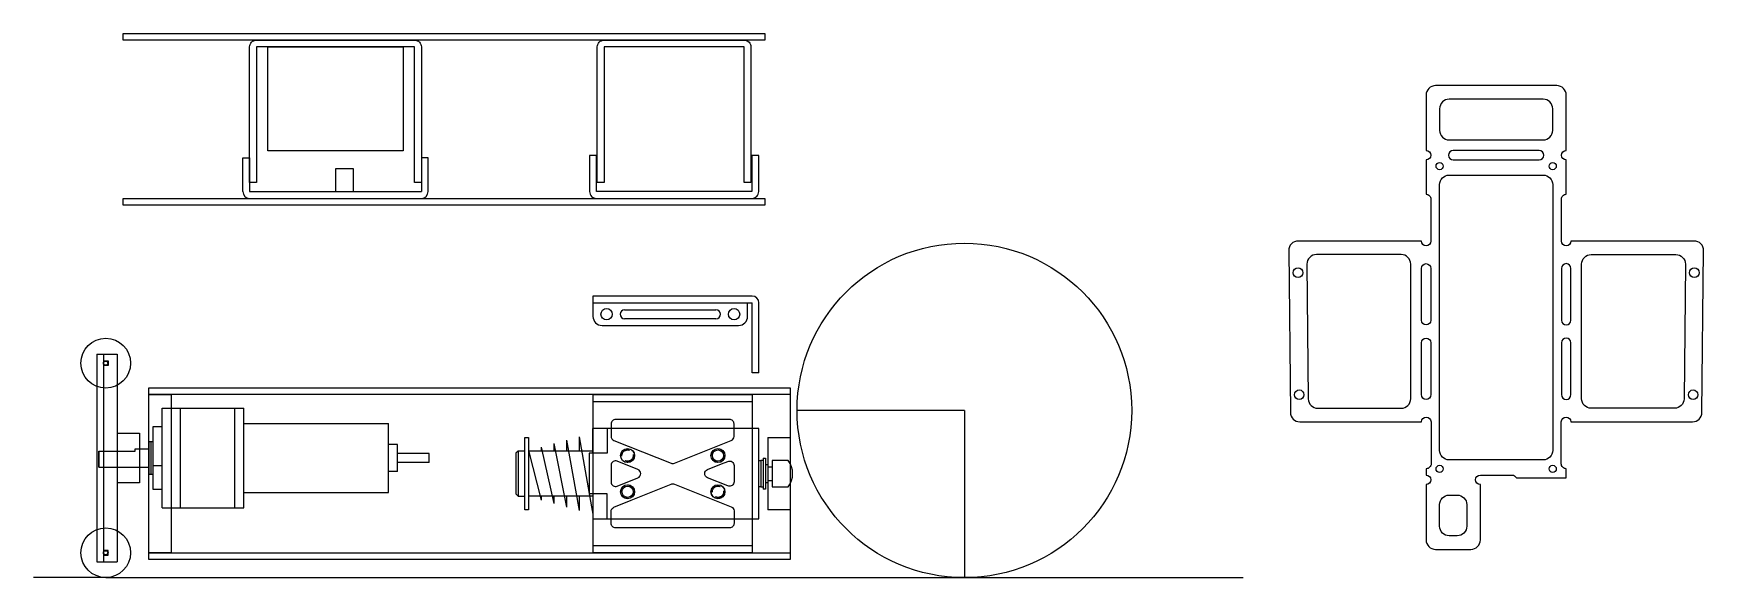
# Model space of a CAD drawing. Header units: inches. Extents: x 0 to 523, y 0 to 221.
# Drawn here: x 0 to 369.4, y 0 to 120.4 of the extents above; entities that cross this region are included whole.
import ezdxf

# ---------------------------------------------------------------- set-up
doc = ezdxf.new("R2010")
doc.units = ezdxf.units.IN
doc.header["$MEASUREMENT"] = 0
doc.linetypes.add('HIDDEN2', pattern=[4.7625, 3.175, -1.5875])
for name, color, linetype in [('B_CASE_UPPER', 3, 'Continuous'), ('BATTERRY', 1, 'Continuous'), ('frame1', 7, 'Continuous'), ('IG22', 1, 'Continuous'), ('Kicker_old', 2, 'Continuous'), ('Parts', 3, 'Continuous'), ('Wheel', 7, 'Continuous')]:
    doc.layers.add(name, color=color, linetype=linetype)

msp = doc.modelspace()

# ---------------------------------------------------------------- linework, layer by layer
for p, q in [((19.84, 120.41), (161.77, 120.41)), ((161.77, 120.41), (161.77, 118.91)), ((19.84, 83.91), (161.77, 83.91)), ((161.77, 83.91), (161.77, 82.41)), ((25.5, 42), (167.42, 42)), ((167.42, 42), (167.42, 40.5)), ((167.42, 40.5), (167.42, 5.5)), ((205.92, 37), (168.92, 37)), ((205.92, 37), (205.92, 0)), ((25.5, 5.5), (167.42, 5.5)), ((167.42, 5.5), (167.42, 4)), ((16, 0), (0, 0)), ((136, 0), (267.55, 0))]:
    msp.add_line(p, q)
msp.add_circle((205.92, 37), 37)
at = {"layer": 'B_CASE_UPPER'}
for centre in [(311.04, 91.05), (336.04, 91.05), (311.04, 24.05), (336.04, 24.05)]:
    msp.add_circle(centre, 0.8, dxfattribs=at)
at = {"layer": 'BATTERRY'}
msp.add_lwpolyline([(81.82, 117.41), (81.82, 94.41), (51.82, 94.41), (51.82, 117.41)], close=True, dxfattribs=at)
at = {"layer": 'frame1'}
for p, q in [((19.84, 118.91), (19.84, 120.41)), ((161.77, 118.91), (19.84, 118.91)), ((19.84, 82.41), (19.84, 83.91)), ((161.77, 82.41), (19.84, 82.41)), ((25.5, 40.5), (25.5, 42)), ((167.42, 40.5), (25.5, 40.5)), ((25.5, 4), (25.5, 5.5)), ((167.42, 4), (25.5, 4)), ((16, 0), (136, 0))]:
    msp.add_line(p, q, dxfattribs=at)
msp.add_lwpolyline([(66.82, 85.41), (70.82, 85.41), (70.82, 90.41), (66.82, 90.41)], close=True, dxfattribs=at)
at = {"layer": 'IG22'}
for p, q in [((28.5, 15.47), (28.5, 37.47)), ((28.5, 37.47), (46.55, 37.47)), ((32.5, 15.47), (32.5, 37.47)), ((44.55, 15.47), (44.55, 37.47)), ((46.55, 15.47), (46.55, 37.47)), ((26.5, 19.47), (26.5, 33.47)), ((26.5, 33.47), (28.5, 33.47)), ((46.55, 34.12), (78.55, 34.12)), ((78.55, 18.82), (78.55, 34.12)), ((26.5, 30.07), (25.5, 30.07)), ((25.5, 30.07), (25.5, 22.87)), ((26, 30.07), (26, 22.87)), ((14.5, 24.47), (14.5, 27.97)), ((14.5, 27.97), (22.5, 27.97)), ((14.5, 27.97), (14.5, 24.47)), ((22.5, 28.47), (25.5, 28.47)), ((22.5, 27.97), (22.5, 28.47)), ((80.55, 29.47), (78.55, 29.47)), ((80.55, 23.47), (80.55, 29.47)), ((87.55, 27.47), (80.55, 27.47)), ((87.55, 25.47), (87.55, 27.47)), ((14.5, 24.47), (25.5, 24.47)), ((25.5, 22.87), (26.5, 22.87)), ((26.5, 24.78), (28.5, 24.78)), ((80.55, 23.47), (78.55, 23.47)), ((87.55, 25.47), (80.55, 25.47)), ((28.5, 19.47), (26.5, 19.47)), ((46.55, 18.82), (78.55, 18.82)), ((28.5, 15.47), (46.55, 15.47))]:
    msp.add_line(p, q, dxfattribs=at)
at = {"layer": 'Kicker_old', "ltscale": 0.5}
for p, q in [((108.72, 31), (109.52, 31)), ((108.72, 15), (108.72, 31)), ((109.52, 31), (109.52, 15)), ((115.12, 29.64), (115.12, 28)), ((117.92, 30.41), (117.92, 28)), ((120.72, 31.18), (120.72, 28)), ((120.72, 31.18), (120.72, 28)), ((160.42, 33), (123.72, 33)), ((126.92, 33), (126.92, 27.5)), ((160.42, 13), (160.42, 33)), ((107.22, 28), (106.72, 27.5)), ((106.72, 27.5), (106.72, 18.5)), ((108.72, 28), (107.22, 28)), ((123.72, 28), (109.52, 28)), ((112.32, 28.87), (112.32, 28)), ((122.92, 27.5), (122.92, 18.5)), ((126.92, 27.5), (122.92, 27.5)), ((160.42, 25.9), (160.92, 25.9)), ((160.92, 25.9), (160.92, 20.1)), ((161.42, 25.9), (160.92, 25.9)), ((161.42, 26.41), (161.42, 19.59)), ((161.42, 26.41), (161.92, 26.41)), ((161.92, 26.41), (161.92, 19.59)), ((161.92, 26.41), (161.92, 19.59)), ((166.92, 25.9), (163.42, 25.9)), ((163.42, 25.9), (163.42, 20.1)), ((161.92, 25), (162.42, 25)), ((162.42, 25), (162.42, 21)), ((162.42, 24.5), (163.42, 24.5)), ((106.72, 18.5), (107.22, 18)), ((126.92, 18.5), (122.92, 18.5)), ((126.92, 13), (126.92, 18.5)), ((160.92, 20.1), (160.42, 20.1)), ((160.92, 20.1), (161.42, 20.1)), ((161.92, 19.59), (161.42, 19.59)), ((162.42, 21), (161.92, 21)), ((162.42, 21.5), (163.42, 21.5)), ((163.42, 20.1), (166.92, 20.1)), ((107.22, 18), (108.72, 18)), ((109.52, 15), (108.72, 15)), ((123.72, 18), (109.52, 18)), ((112.32, 18), (112.32, 17.13)), ((112.32, 18), (112.32, 17.13)), ((115.12, 18), (115.12, 16.36)), ((117.92, 18), (117.92, 15.59)), ((123.72, 18), (119.52, 18)), ((120.72, 18), (120.72, 14.82)), ((123.72, 13), (160.42, 13))]:
    msp.add_line(p, q, dxfattribs=at)
at = {"layer": 'Kicker_old'}
for p, q in [((115.12, 29.64), (117.92, 15.59)), ((117.92, 30.41), (120.72, 14.82)), ((120.72, 31.18), (122.92, 18.58)), ((123.72, 27.5), (123.72, 33)), ((107.22, 28), (107.22, 18)), ((109.52, 28.1), (112.32, 17.13)), ((112.32, 28.87), (115.12, 16.36)), ((122.93, 18.5), (123.72, 14)), ((123.72, 18.5), (123.72, 13))]:
    msp.add_line(p, q, dxfattribs=at)
at = {"layer": 'Kicker_old', "linetype": 'HIDDEN2', "ltscale": 0.8}
for centre, radius in [((131.42, 27), 1.5), ((131.42, 27), 1.25), ((151.42, 19), 1.5), ((151.42, 19), 1.25)]:
    msp.add_circle(centre, radius, dxfattribs=at)
at = {"layer": 'Kicker_old', "linetype": 'HIDDEN2', "ltscale": 0.5}
for centre in [(151.42, 27), (131.42, 19)]:
    msp.add_circle(centre, 1.5, dxfattribs=at)
at = {"layer": 'Kicker_old', "ltscale": 0.5}
for centre in [(151.42, 27), (131.42, 19)]:
    msp.add_circle(centre, 1.25, dxfattribs=at)
msp.add_arc((163.22, 23), 4.71, 321.9488, 38.0512, dxfattribs=at)
at = {"layer": 'Parts'}
for p, q in [((46.32, 85.41), (46.32, 92.91)), ((46.32, 92.91), (47.82, 92.91)), ((47.82, 92.91), (47.82, 85.41)), ((87.32, 92.91), (85.82, 92.91)), ((85.82, 92.91), (85.82, 85.41)), ((87.32, 85.41), (87.32, 92.91)), ((47.82, 85.41), (85.82, 85.41)), ((47.82, 83.91), (85.82, 83.91)), ((158.97, 62.28), (123.77, 62.28)), ((123.77, 62.28), (123.77, 60.78)), ((123.77, 60.78), (158.97, 60.78)), ((123.77, 60.78), (123.77, 57.78)), ((130.77, 59.28), (150.97, 59.28)), ((157.97, 57.78), (157.97, 60.78)), ((158.97, 45.28), (158.97, 60.78)), ((160.47, 45.28), (160.47, 60.78)), ((125.77, 55.78), (155.97, 55.78)), ((150.97, 57.28), (130.77, 57.28)), ((160.47, 45.28), (158.97, 45.28)), ((25.5, 40.5), (30.5, 40.5)), ((25.5, 5.5), (25.5, 40.5)), ((30.5, 40.5), (30.5, 5.5)), ((123.77, 40.5), (123.77, 5.5)), ((123.77, 40.5), (158.97, 40.5)), ((123.77, 39), (158.97, 39)), ((158.97, 40.5), (158.97, 5.5)), ((162.42, 31), (167.42, 31)), ((162.42, 31), (162.42, 15)), ((167.42, 31), (167.42, 15)), ((167.42, 15), (162.42, 15)), ((30.5, 5.5), (25.5, 5.5)), ((158.97, 7), (123.77, 7)), ((158.97, 5.5), (123.77, 5.5))]:
    msp.add_line(p, q, dxfattribs=at)
for points in [[(85.82, 87.41), (84.32, 87.41), (84.32, 117.41), (49.32, 117.41), (49.32, 87.41), (47.82, 87.41), (47.82, 117.41, -0.414214), (49.32, 118.91), (84.32, 118.91, -0.414214), (85.82, 117.41)], [(124.72, 87.41), (124.72, 117.41, -0.414214), (126.22, 118.91), (157.22, 118.91, -0.414214), (158.72, 117.41), (158.72, 87.41), (157.22, 87.41), (157.22, 117.41), (126.22, 117.41), (126.22, 87.41)], [(336.04, 98.95), (336.04, 103.75, 0.414214), (333.94, 105.85), (313.14, 105.85, 0.414214), (311.04, 103.75), (311.04, 98.95, 0.414214), (313.14, 96.85), (333.94, 96.85, 0.414214)], [(123.02, 93.41), (123.02, 85.41, 0.414214), (124.52, 83.91), (158.92, 83.91, 0.414214), (160.42, 85.41), (160.42, 93.41), (158.92, 93.41), (158.92, 85.41), (124.52, 85.41), (124.52, 93.41)], [(333.04, 94.5), (314.04, 94.5, 1), (314.04, 92.4), (333.04, 92.4, 1)], [(311.04, 28.15), (311.04, 86.95, -0.414214), (313.14, 89.05), (333.94, 89.05, -0.414214), (336.04, 86.95), (336.04, 28.15, -0.414214), (333.94, 26.05), (313.14, 26.05, -0.414214)], [(304.64, 39.57), (304.64, 69.37, 0.414214), (302.54, 71.47), (283.79, 71.47, 0.417145), (281.69, 69.35), (281.99, 39.55, 0.411288), (284.09, 37.47), (302.54, 37.47, 0.414214)], [(342.44, 39.57), (342.44, 69.37, -0.414214), (344.54, 71.47), (363.29, 71.47, -0.417145), (365.39, 69.35), (365.09, 39.55, -0.411288), (362.99, 37.47), (344.54, 37.47, -0.414214)], [(309.09, 68.42), (309.09, 56.95, -1), (306.99, 56.95), (306.99, 68.42, -1)], [(337.99, 68.42), (337.99, 56.95, 1), (340.09, 56.95), (340.09, 68.42, 1)], [(309.09, 51.95), (309.09, 40.48, -1), (306.99, 40.48), (306.99, 51.95, -1)], [(337.99, 51.95), (337.99, 40.48, 1), (340.09, 40.48), (340.09, 51.95, 1)], [(128.4, 30.36), (141.05, 25.3, 0.192582), (141.79, 25.3), (150.68, 28.86), (154.34, 30.32, 0.306678), (154.97, 31.25), (154.97, 34, 0.414214), (153.97, 35), (128.77, 35, 0.414214), (127.77, 34), (127.77, 31.29, 0.306678)], [(127.77, 21.17, 0.530598), (129.14, 20.24), (133.71, 22.07, 0.677033), (133.71, 23.93), (129.14, 25.76, 0.530598), (127.77, 24.83)], [(153.6, 20.28), (149.13, 22.07, -0.677033), (149.13, 23.93), (152.16, 25.14), (153.6, 25.72, -0.530598), (154.97, 24.79), (154.97, 21.21, -0.530598)], [(153.97, 11), (128.77, 11, -0.414214), (127.77, 12), (127.77, 14.63, -0.30152), (128.38, 15.55), (132.18, 17.15), (141.05, 20.7, -0.192582), (141.79, 20.7), (154.34, 15.68, -0.306678), (154.97, 14.75), (154.97, 12, -0.414214)], [(317.04, 16.15), (317.04, 11.35, -0.414214), (314.94, 9.25), (313.14, 9.25, -0.414214), (311.04, 11.35), (311.04, 16.15, -0.414214), (313.14, 18.25), (314.94, 18.25, -0.414214)]]:
    msp.add_lwpolyline(points, format="xyb", close=True, dxfattribs=at)
msp.add_lwpolyline([(339.04, 22.04), (339.04, 24.09, -0.416162), (337.94, 25.19), (337.95, 34.48, -1), (340.05, 34.48), (340.09, 34.47), (366.96, 34.47, 0.411288), (369.06, 36.55), (369.42, 72.35, 0.417145), (367.32, 74.47), (340.09, 74.47, -1), (337.99, 74.47), (337.99, 83.76, -0.414214), (339.04, 84.81), (339.04, 92.4, -1), (339.04, 94.5), (339.04, 106.75, 0.414214), (336.94, 108.85), (310.14, 108.85, 0.414214), (308.04, 106.75), (308.04, 94.5, -1), (308.04, 92.4), (308.04, 84.81, -0.414214), (309.09, 83.76), (309.09, 74.47, -1), (306.99, 74.47), (279.76, 74.47, 0.417145), (277.66, 72.35), (278.02, 36.55, 0.411288), (280.12, 34.47), (306.99, 34.47), (307.03, 34.48, -1), (309.13, 34.48), (309.15, 25.19, -0.416162), (308.05, 24.09), (308.04, 22.7, -0.999074), (308.04, 20.6), (308.04, 8.35, 0.414214), (310.14, 6.25), (317.94, 6.25, 0.414214), (320.04, 8.35), (320.04, 20.6, -1), (320.04, 22.7), (327.04, 22.7, -0.303858), (328.01, 22.05), (339.04, 22.05)], format="xyb", dxfattribs=at)
for centre, radius in [((279.71, 67.47), 1.05), ((367.37, 67.47), 1.05), ((126.77, 58.28), 1.25), ((154.97, 58.28), 1.25), ((279.98, 40.47), 1.05), ((367.1, 40.47), 1.05), ((131.42, 27), 1.55), ((151.42, 27), 1.55), ((131.42, 19), 1.55), ((151.42, 19), 1.55)]:
    msp.add_circle(centre, radius, dxfattribs=at)
for centre, radius, start, end in [((47.82, 85.41), 1.5, 180, 270), ((85.82, 85.41), 1.5, 270, 0), ((130.77, 58.28), 1, 90, 270), ((150.97, 58.28), 1, 270, 90), ((158.97, 60.78), 1.5, 0, 90), ((125.77, 57.78), 2, 180, 270), ((155.97, 57.78), 2, 270, 0)]:
    msp.add_arc(centre, radius, start, end, dxfattribs=at)
at = {"layer": 'Wheel'}
for p, q in [((14, 49.45), (14, 3.5)), ((14, 49.45), (18.5, 49.45)), ((15.5, 49.45), (15.5, 3.5)), ((18.5, 49.45), (18.5, 3.5)), ((15.5, 47.95), (16.5, 47.95)), ((16.5, 46.95), (15.5, 46.95)), ((16.5, 47.95), (16.5, 46.95)), ((18.5, 31.97), (23.5, 31.97)), ((23.5, 31.97), (23.5, 20.97)), ((23.5, 20.97), (18.5, 20.97)), ((16.5, 6), (15.5, 6)), ((15.5, 5), (16.5, 5)), ((16.5, 5), (16.5, 6)), ((14, 3.5), (18.5, 3.5))]:
    msp.add_line(p, q, dxfattribs=at)
for centre, radius in [((16, 47.45), 5.5), ((16, 47.45), 0.5), ((16, 47.45), 0.45), ((16, 5.5), 5.5), ((16, 5.5), 0.5), ((16, 5.5), 0.45)]:
    msp.add_circle(centre, radius, dxfattribs=at)

doc.saveas('drawing.dxf')
